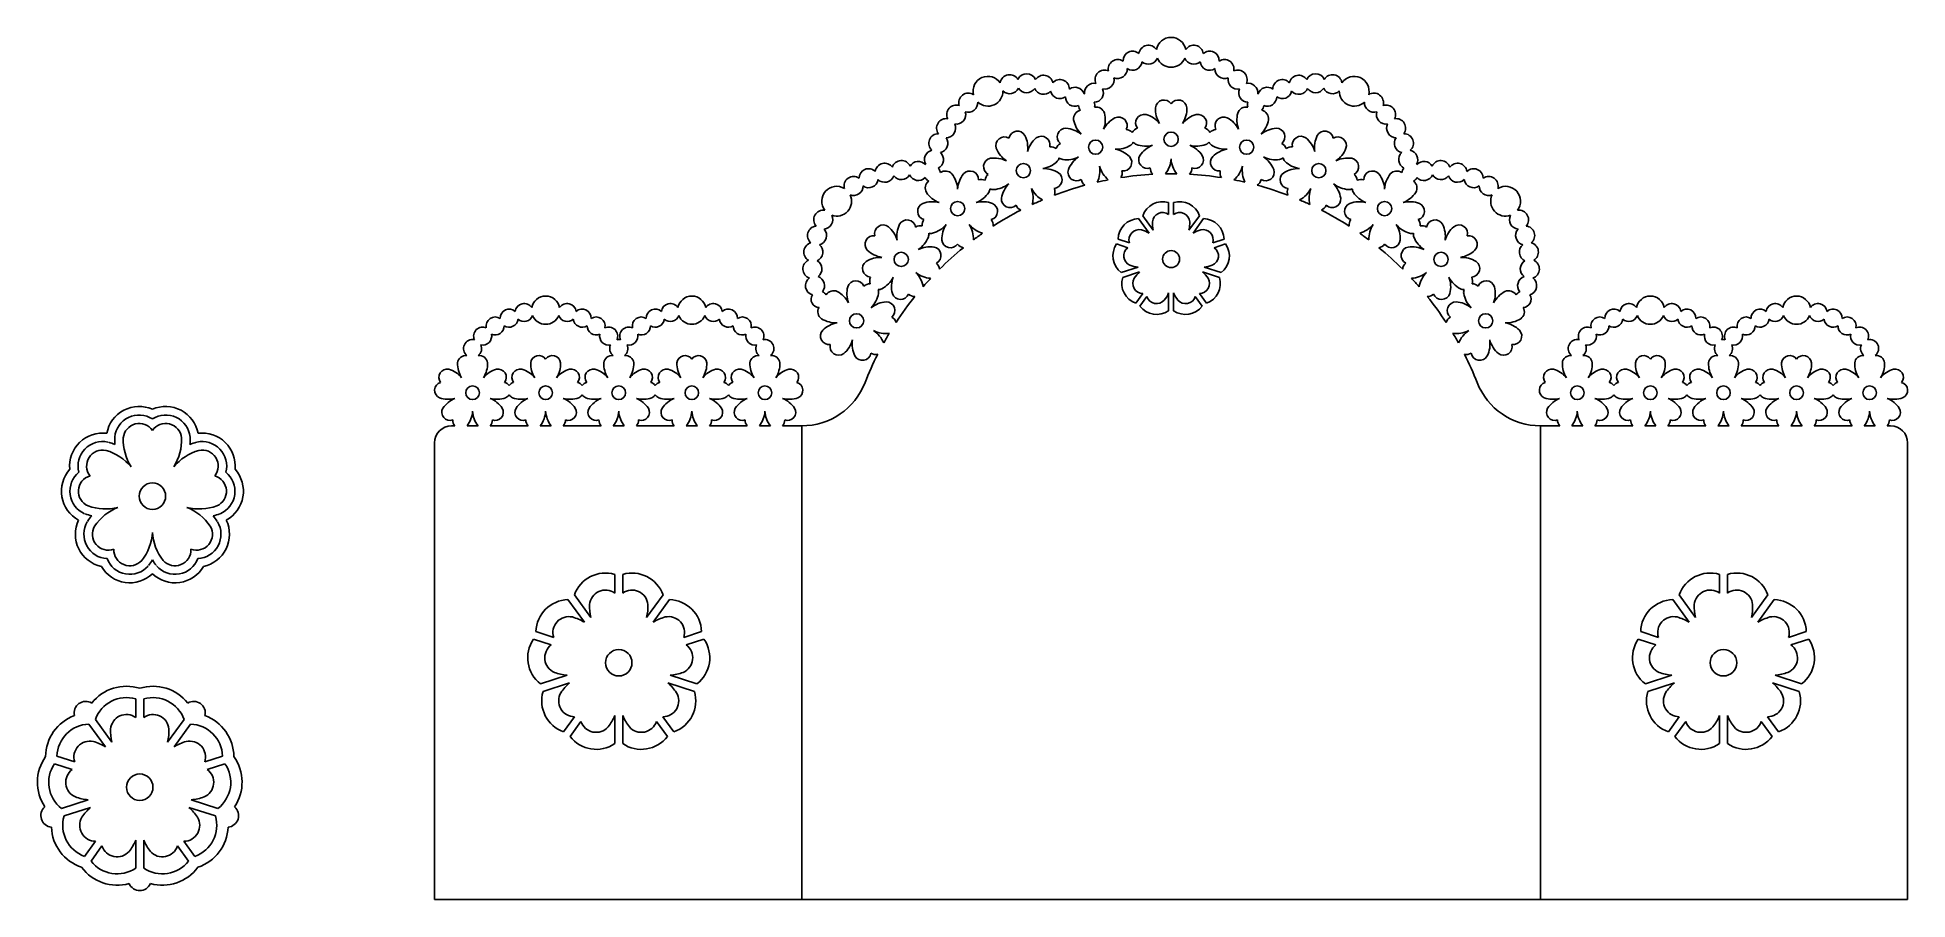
# Model space of a CAD drawing. Extents: x -262 to 68, y 38 to 190.
import ezdxf

# ---------------------------------------------------------------- set-up
doc = ezdxf.new("R2010")
doc.units = 0
doc.layers.get('0').update_dxf_attribs({"linetype": 'CONTINUOUS'})

msp = doc.modelspace()

# ---------------------------------------------------------------- linework, layer by layer
for p, q in [((-65.128438, 156.318105), (-66.982295, 158.86972)), ((-62.423167, 159.089277), (-62.423167, 161.195717)), ((-61.527167, 159.089277), (-61.527167, 161.195717)), ((-58.821895, 156.318105), (-56.968038, 158.86972)), ((-65.853317, 155.79145), (-67.707174, 158.343064)), ((-58.097016, 155.79145), (-56.243159, 158.343064)), ((-69.601712, 153.222776), (-71.605056, 153.873702)), ((-69.324833, 154.074923), (-71.328177, 154.725849)), ((-54.6255, 154.074923), (-52.622156, 154.725849)), ((-54.348621, 153.222776), (-52.345277, 153.873702)), ((-67.802146, 149.793571), (-70.801749, 148.818941)), ((-67.525267, 148.941424), (-70.52487, 147.966794)), ((-56.425066, 148.941424), (-53.425463, 147.966794)), ((-56.148187, 149.793571), (-53.148584, 148.818941)), ((-66.96551, 145.109381), (-68.203645, 143.405235)), ((-66.240631, 144.582725), (-67.478766, 142.878579)), ((-62.423167, 145.234532), (-62.423167, 142.080562)), ((-61.527167, 145.234532), (-61.527167, 142.080562)), ((-57.709702, 144.582725), (-56.471567, 142.878579)), ((-56.984823, 145.109381), (-55.746688, 143.405235)), ((-188.385941, 121.773206), (-188.975167, 121.773206)), ((-186.259062, 121.773206), (-184.29269, 121.773206)), ((-182.16581, 121.773206), (-175.484816, 121.773206)), ((-173.357936, 121.773206), (-171.391564, 121.773206)), ((-169.264685, 121.773206), (-162.583691, 121.773206)), ((-160.456811, 121.773206), (-158.490439, 121.773206)), ((-156.36356, 121.773206), (-149.682566, 121.773206)), ((-147.555686, 121.773206), (-145.589314, 121.773206)), ((-143.462434, 121.773206), (-136.78144, 121.773206)), ((-134.654561, 121.773206), (-132.688189, 121.773206)), ((-130.561309, 121.773206), (-127.175262, 121.773206)), ((-127.175262, 121.773206), (-127.175262, 38.138793)), ((6.610976, 121.773206), (3.224929, 121.773206)), ((3.224929, 121.773206), (3.224929, 38.138793)), ((10.704228, 121.773206), (8.737856, 121.773206)), ((19.512101, 121.773206), (12.831107, 121.773206)), ((23.605353, 121.773206), (21.638981, 121.773206)), ((32.413227, 121.773206), (25.732233, 121.773206)), ((36.506478, 121.773206), (34.540106, 121.773206)), ((45.314352, 121.773206), (38.633358, 121.773206)), ((49.407603, 121.773206), (47.441231, 121.773206)), ((58.215477, 121.773206), (51.534483, 121.773206)), ((62.308729, 121.773206), (60.342356, 121.773206)), ((64.435608, 121.773206), (65.024833, 121.773206)), ((-191.975167, 118.773206), (-191.975167, 38.138793)), ((68.024833, 118.773206), (68.024833, 38.138793)), ((-160.175167, 92.258281), (-160.175167, 95.549595)), ((-158.775167, 92.258281), (-158.775167, 95.549595)), ((34.824833, 92.258281), (34.824833, 95.549595)), ((36.224833, 92.258281), (36.224833, 95.549595)), ((-165.534777, 87.105426), (-168.431428, 91.092325)), ((-164.402153, 87.928326), (-167.298804, 91.915224)), ((-154.54818, 87.928326), (-151.651529, 91.915224)), ((-153.415556, 87.105426), (-150.518905, 91.092325)), ((29.465223, 87.105426), (26.568572, 91.092325)), ((30.597847, 87.928326), (27.701196, 91.915224)), ((40.45182, 87.928326), (43.348471, 91.915224)), ((41.584444, 87.105426), (44.481095, 91.092325)), ((-171.391644, 83.091874), (-174.521869, 84.108946)), ((-170.95902, 84.423353), (-174.089245, 85.440425)), ((-147.991313, 84.423353), (-144.861088, 85.440425)), ((-147.558689, 83.091874), (-144.428464, 84.108946)), ((23.608356, 83.091874), (20.478131, 84.108946)), ((24.04098, 84.423353), (20.910755, 85.440425)), ((47.008687, 84.423353), (50.138912, 85.440425)), ((47.441311, 83.091874), (50.571536, 84.108946)), ((-168.579822, 77.733741), (-173.266702, 76.210881)), ((-168.147198, 76.402262), (-172.834078, 74.879402)), ((-150.803135, 76.402262), (-146.116255, 74.879402)), ((-150.370511, 77.733741), (-145.683631, 76.210881)), ((26.420178, 77.733741), (21.733298, 76.210881)), ((26.852802, 76.402262), (22.165922, 74.879402)), ((44.196865, 76.402262), (48.883745, 74.879402)), ((44.629489, 77.733741), (49.316369, 76.210881)), ((-244.724833, 70.276579), (-244.724833, 73.567892)), ((-243.324833, 70.276579), (-243.324833, 73.567892)), ((-248.951819, 65.946623), (-251.848471, 69.933522)), ((-239.097846, 65.946623), (-236.201195, 69.933522)), ((-167.272578, 70.414694), (-169.207164, 67.751965)), ((-166.139954, 69.591795), (-168.07454, 66.929066)), ((-160.175167, 70.610242), (-160.175167, 65.682165)), ((-158.775167, 70.610242), (-158.775167, 65.682165)), ((-152.810379, 69.591795), (-150.875793, 66.929066)), ((-151.677755, 70.414694), (-149.743169, 67.751965)), ((27.727422, 70.414694), (25.792836, 67.751965)), ((28.860046, 69.591795), (26.92546, 66.929066)), ((34.824833, 70.610242), (34.824833, 65.682165)), ((36.224833, 70.610242), (36.224833, 65.682165)), ((42.189621, 69.591795), (44.124207, 66.929066)), ((43.322245, 70.414694), (45.256831, 67.751965)), ((-250.084443, 65.123724), (-252.981094, 69.110622)), ((-237.965223, 65.123724), (-235.068571, 69.110622)), ((-255.508686, 62.441651), (-258.638912, 63.458723)), ((-232.54098, 62.441651), (-229.410754, 63.458723)), ((-255.94131, 61.110172), (-259.071535, 62.127243)), ((-232.108356, 61.110172), (-228.97813, 62.127243)), ((-253.129488, 55.752039), (-257.816368, 54.229179)), ((-252.696864, 54.42056), (-257.383745, 52.8977)), ((-235.352801, 54.42056), (-230.665921, 52.8977)), ((-234.920178, 55.752039), (-230.233297, 54.229179)), ((-251.822245, 48.432992), (-253.75683, 45.770263)), ((-250.689621, 47.610092), (-252.624206, 44.947364)), ((-244.724833, 48.62854), (-244.724833, 43.700462)), ((-243.324833, 48.62854), (-243.324833, 43.700462)), ((-237.360045, 47.610092), (-235.425459, 44.947364)), ((-236.227421, 48.432992), (-234.292836, 45.770263)), ((-191.975167, 38.138793), (-126.975167, 38.138793)), ((-126.975167, 38.138793), (3.024833, 38.138793)), ((3.024833, 38.138793), (68.024833, 38.138793))]:
    msp.add_line(p, q)
for centre, radius in [((-75.303482, 170.96177), 1.261612), ((-61.975167, 172.362633), 1.261612), ((-48.646851, 170.96177), 1.261612), ((-88.049286, 166.820408), 1.261612), ((-35.901047, 166.820408), 1.261612), ((-99.655526, 160.119542), 1.261612), ((-24.294807, 160.119542), 1.261612), ((-109.614954, 151.152033), 1.261612), ((-61.975167, 151.215816), 1.49569), ((-14.335379, 151.152033), 1.261612), ((-117.492294, 140.309804), 1.261612), ((-6.458039, 140.309804), 1.261612), ((-185.275876, 127.611117), 1.198469), ((-172.37475, 127.611117), 1.198469), ((-159.473625, 127.611117), 1.198469), ((-146.5725, 127.611117), 1.198469), ((-133.671375, 127.611117), 1.198469), ((9.721042, 127.611117), 1.198469), ((22.622167, 127.611117), 1.198469), ((35.523292, 127.611117), 1.198469), ((48.424417, 127.611117), 1.198469), ((61.325543, 127.611117), 1.198469), ((-241.785665, 109.3578), 2.337015), ((-159.475167, 79.955999), 2.337015), ((35.524833, 79.955999), 2.337015), ((-244.024833, 57.974297), 2.337015)]:
    msp.add_circle(centre, radius)
for centre, radius, start, end in [((-65.979405, 187.280824), 1.682149, 32.666605, 173.372957), ((-61.975167, 187.708172), 2.632404, 10.519355, 169.480645), ((-57.970928, 187.280824), 1.682149, 6.627043, 147.333395), ((-71.385531, 184.76205), 1.682149, 56.589711, 191.5439), ((-68.778237, 186.226989), 1.682149, 47.892452, 182.070216), ((-68.778237, 186.226989), 1.682149, 236.589711, 353.372957), ((-65.979405, 187.280824), 1.682149, 227.892452, 339.516933), ((-61.975167, 187.708172), 2.632404, 202.702893, 337.297107), ((-57.970928, 187.280824), 1.682149, 200.483067, 312.107548), ((-55.172096, 186.226989), 1.682149, 186.627043, 303.410289), ((-55.172096, 186.226989), 1.682149, 357.929784, 132.107548), ((-52.564802, 184.76205), 1.682149, 348.4561, 123.410289), ((-94.290879, 180.839255), 2.632404, 34.519355, 193.480645), ((-90.459008, 182.077524), 1.682149, 30.627043, 171.333395), ((-87.473514, 182.253185), 1.682149, 21.929784, 156.107548), ((-84.495787, 181.975379), 1.682149, 12.4561, 147.410289), ((-81.604399, 181.211244), 1.682149, 0.261486, 137.936605), ((-75.598297, 180.563824), 1.682149, 78.258009, 185.330561), ((-73.716145, 182.887944), 1.682149, 66.063395, 203.738514), ((-73.716145, 182.887944), 1.682149, 258.258009, 11.5439), ((-71.385531, 184.76205), 1.682149, 246.063395, 2.070216), ((-52.564802, 184.76205), 1.682149, 177.929784, 293.936605), ((-50.234188, 182.887944), 1.682149, 168.4561, 281.741991), ((-50.234188, 182.887944), 1.682149, 336.261486, 113.936605), ((-48.352036, 180.563824), 1.682149, 354.669439, 101.741991), ((-42.345934, 181.211244), 1.682149, 42.063395, 179.738514), ((-39.454546, 181.975379), 1.682149, 32.589711, 167.5439), ((-36.476819, 182.253185), 1.682149, 23.892452, 158.070216), ((-33.491326, 182.077524), 1.682149, 8.666605, 149.372957), ((-29.659454, 180.839255), 2.632404, 346.519355, 145.480645), ((-99.903342, 176.719069), 1.682149, 71.892452, 206.070216), ((-97.775115, 178.820183), 1.682149, 56.666605, 197.372957), ((-97.775115, 178.820183), 1.682149, 251.892452, 3.516933), ((-94.290879, 180.839255), 2.632404, 226.702893, 1.297107), ((-90.459008, 182.077524), 1.682149, 224.483067, 336.107548), ((-87.473514, 182.253185), 1.682149, 210.627043, 327.410289), ((-84.495787, 181.975379), 1.682149, 201.929784, 317.936605), ((-81.604399, 181.211244), 1.682149, 192.4561, 305.741991), ((-78.939663, 179.853595), 1.682149, 180.261486, 291.638844), ((-78.939663, 179.853595), 1.682149, 18.741112, 125.741991), ((-76.884097, 178.39798), 1.439321, 184.302776, 220.021107), ((-77.050246, 178.985597), 1.439321, 98.909955, 101.886187), ((-75.598297, 180.563824), 1.682149, 272.361156, 23.738514), ((-76.884097, 178.39798), 1.439321, 343.978893, 19.697224), ((-63.239306, 177.767949), 1.520848, 33.777075, 174.598907), ((-60.711027, 177.767949), 1.520848, 5.401093, 146.222925), ((-48.352036, 180.563824), 1.682149, 156.261486, 267.638844), ((-47.066236, 178.39798), 1.439321, 160.302776, 196.021107), ((-46.900087, 178.985597), 1.439321, 78.113813, 81.090045), ((-45.01067, 179.853595), 1.682149, 54.258009, 161.258888), ((-47.066236, 178.39798), 1.439321, 319.978893, 355.697224), ((-45.01067, 179.853595), 1.682149, 248.361156, 359.738514), ((-42.345934, 181.211244), 1.682149, 234.258009, 347.5439), ((-39.454546, 181.975379), 1.682149, 222.063395, 338.070216), ((-36.476819, 182.253185), 1.682149, 212.589711, 329.372957), ((-33.491326, 182.077524), 1.682149, 203.892452, 315.516933), ((-29.659454, 180.839255), 2.632404, 178.702893, 313.297107), ((-26.175218, 178.820183), 1.682149, 176.483067, 288.107548), ((-26.175218, 178.820183), 1.682149, 342.627043, 123.333395), ((-24.046991, 176.719069), 1.682149, 333.929784, 108.107548), ((-101.689379, 174.320299), 1.682149, 80.589711, 215.5439), ((-101.689379, 174.320299), 1.682149, 270.063395, 26.070216), ((-99.903342, 176.719069), 1.682149, 260.589711, 17.372957), ((-77.663826, 175.986138), 1.520848, 102.24324, 186.598907), ((-74.424295, 176.648065), 4.823427, 189.989396, 224.423167), ((-75.190795, 176.511797), 1.520848, 17.401093, 101.75676), ((-78.419483, 175.798862), 4.823427, 339.576833, 14.010604), ((-69.623811, 171.882776), 4.823427, 117.989396, 152.423167), ((-71.254411, 174.759206), 1.520848, 333.777075, 114.598907), ((-66.725287, 175.235236), 1.520848, 77.401093, 218.222925), ((-67.722211, 172.082642), 4.823427, 39.576833, 74.010604), ((-59.932945, 177.741875), 4.823427, 177.989396, 212.423167), ((-64.017388, 177.741875), 4.823427, 327.576833, 2.010604), ((-56.228122, 172.082642), 4.823427, 105.989396, 140.423167), ((-57.225046, 175.235236), 1.520848, 321.777075, 102.598907), ((-52.695922, 174.759206), 1.520848, 65.401093, 206.222925), ((-54.326522, 171.882776), 4.823427, 27.576833, 62.010604), ((-45.53085, 175.798862), 4.823427, 165.989396, 200.423167), ((-48.759538, 176.511797), 1.520848, 78.24324, 162.598907), ((-49.526038, 176.648065), 4.823427, 315.576833, 350.010604), ((-46.286507, 175.986138), 1.520848, 353.401093, 77.75676), ((-24.046991, 176.719069), 1.682149, 162.627043, 279.410289), ((-22.260954, 174.320299), 1.682149, 153.929784, 269.936605), ((-22.260954, 174.320299), 1.682149, 324.4561, 99.410289), ((-103.056233, 171.660272), 1.682149, 90.063395, 227.738514), ((-103.056233, 171.660272), 1.682149, 282.258009, 35.5439), ((-91.402675, 171.244238), 1.520848, 57.777075, 198.598907), ((-89.092977, 172.272582), 1.520848, 29.401093, 170.222925), ((-92.102883, 170.903944), 4.823427, 351.576833, 26.010604), ((-82.685217, 168.902157), 4.823427, 129.989396, 164.423167), ((-84.878228, 171.376709), 1.520848, 345.777075, 126.598907), ((-80.547049, 172.783995), 1.520848, 89.401093, 230.222925), ((-80.866726, 169.49302), 4.823427, 51.576833, 86.010604), ((-69.990271, 172.569651), 1.520848, 40.810004, 86.222925), ((-69.990271, 172.569651), 1.520848, 305.401093, 331.189996), ((-67.506568, 172.830699), 1.520848, 105.777075, 151.189996), ((-67.506568, 172.830699), 1.520848, 220.810004, 246.598907), ((-56.443765, 172.830699), 1.520848, 28.810004, 74.222925), ((-56.443765, 172.830699), 1.520848, 293.401093, 319.189996), ((-53.960062, 172.569651), 1.520848, 208.810004, 234.598907), ((-53.960062, 172.569651), 1.520848, 93.777075, 139.189996), ((-43.083607, 169.49302), 4.823427, 93.989396, 128.423167), ((-43.403284, 172.783995), 1.520848, 309.777075, 90.598907), ((-39.072105, 171.376709), 1.520848, 53.401093, 194.222925), ((-41.265116, 168.902157), 4.823427, 15.576833, 50.010604), ((-31.84745, 170.903944), 4.823427, 153.989396, 188.423167), ((-34.857356, 172.272582), 1.520848, 9.777075, 150.598907), ((-32.547658, 171.244238), 1.520848, 341.401093, 122.222925), ((-20.8941, 171.660272), 1.682149, 144.4561, 257.741991), ((-20.8941, 171.660272), 1.682149, 312.261486, 89.936605), ((-109.580537, 166.920088), 1.682149, 24.261486, 161.936605), ((-106.593973, 166.76366), 1.682149, 42.669439, 149.741991), ((-103.83036, 168.771543), 1.682149, 102.258009, 209.258888), ((-103.83036, 168.771543), 1.682149, 296.361156, 47.738514), ((-93.55713, 167.512613), 1.520848, 101.401093, 242.222925), ((-93.18559, 164.22709), 4.823427, 63.576833, 98.010604), ((-88.371559, 172.565236), 4.823427, 201.989396, 236.423167), ((-85.418243, 171.93749), 4.823427, 279.576833, 314.010604), ((-83.186479, 169.497831), 1.520848, 52.810004, 98.222925), ((-80.811326, 170.269565), 1.520848, 117.777075, 163.189996), ((-83.186479, 169.497831), 1.520848, 317.401093, 343.189996), ((-80.811326, 170.269565), 1.520848, 232.810004, 258.598907), ((-80.439786, 173.555088), 4.823427, 261.989396, 296.423167), ((-75.625755, 165.216942), 4.823427, 123.576833, 158.010604), ((-71.666032, 175.420007), 4.823427, 267.576833, 302.010604), ((-72.672439, 165.844689), 4.823427, 45.989396, 80.423167), ((-70.440675, 168.284347), 1.520848, 261.777075, 42.598907), ((-66.460049, 175.967178), 4.823427, 249.989396, 284.423167), ((-66.175042, 168.732683), 1.520848, 149.401093, 290.222925), ((-63.484814, 166.810347), 4.823427, 111.576833, 146.010604), ((-66.789198, 169.211122), 4.823427, 322.332674, 356.423167), ((-57.161135, 169.211122), 4.823427, 183.576833, 217.667326), ((-60.465519, 166.810347), 4.823427, 33.989396, 68.423167), ((-57.490284, 175.967178), 4.823427, 255.576833, 290.010604), ((-57.775291, 168.732683), 1.520848, 249.777075, 30.598907), ((-53.509658, 168.284347), 1.520848, 137.401093, 278.222925), ((-52.284301, 175.420007), 4.823427, 237.989396, 272.423167), ((-51.277894, 165.844689), 4.823427, 99.576833, 134.010604), ((-48.324578, 165.216942), 4.823427, 21.989396, 56.423167), ((-43.510547, 173.555088), 4.823427, 243.576833, 278.010604), ((-43.139007, 170.269565), 1.520848, 281.401093, 307.189996), ((-43.139007, 170.269565), 1.520848, 16.810004, 62.222925), ((-40.763854, 169.497831), 1.520848, 196.810004, 222.598907), ((-38.53209, 171.93749), 4.823427, 225.989396, 260.423167), ((-40.763854, 169.497831), 1.520848, 81.777075, 127.189996), ((-35.578774, 172.565236), 4.823427, 303.576833, 338.010604), ((-30.764743, 164.22709), 4.823427, 81.989396, 116.423167), ((-30.393203, 167.512613), 1.520848, 297.777075, 78.598907), ((-20.119973, 168.771543), 1.682149, 132.261486, 243.638844), ((-20.119973, 168.771543), 1.682149, 330.741112, 77.741991), ((-17.35636, 166.76366), 1.682149, 30.258009, 137.330561), ((-14.369796, 166.920088), 1.682149, 18.063395, 155.738514), ((-118.021972, 164.109981), 1.682149, 54.627043, 195.333395), ((-115.366035, 165.484764), 1.682149, 45.929784, 180.107548), ((-115.366035, 165.484764), 1.682149, 234.627043, 351.410289), ((-112.532753, 166.442126), 1.682149, 36.4561, 171.410289), ((-112.532753, 166.442126), 1.682149, 225.929784, 341.936605), ((-109.580537, 166.920088), 1.682149, 216.4561, 329.741991), ((-106.593973, 166.76366), 1.682149, 204.261486, 315.638844), ((-104.124069, 166.269964), 1.439321, 208.302776, 244.021107), ((-104.449578, 166.786628), 1.439321, 126.113813, 129.090045), ((-104.124069, 166.269964), 1.439321, 7.978893, 43.697224), ((-101.809981, 165.235577), 1.520848, 41.401093, 125.75676), ((-104.469557, 163.271053), 4.823427, 3.576833, 38.010604), ((-94.841495, 163.271053), 4.823427, 141.989396, 176.423167), ((-97.501072, 165.235577), 1.520848, 357.777075, 138.598907), ((-95.455651, 163.749492), 1.520848, 64.810004, 110.222925), ((-93.292853, 164.998184), 1.520848, 129.777075, 175.189996), ((-84.411837, 162.362171), 4.823427, 57.989396, 92.423167), ((-82.736075, 165.212527), 1.520848, 273.777075, 54.598907), ((-78.656871, 166.537941), 1.520848, 161.401093, 302.222925), ((-76.347173, 165.509597), 1.520848, 189.777075, 236.446312), ((-61.975167, 108.256976), 58.015216, 101.016361, 102.983639), ((-79.357079, 166.878235), 4.823427, 334.332674, 8.423167), ((-69.939413, 168.880021), 4.823427, 195.576833, 229.667326), ((-72.132424, 166.405469), 1.520848, 327.553688, 14.222925), ((-61.975167, 108.256976), 58.015216, 93.201683, 98.798317), ((-64.129621, 167.246598), 1.520848, 177.777075, 224.446312), ((-61.975167, 108.256976), 58.015216, 89.016361, 90.983639), ((-61.975167, 108.256976), 58.015216, 81.201683, 86.798317), ((-59.820712, 167.246598), 1.520848, 315.553688, 2.222925), ((-51.817909, 166.405469), 1.520848, 165.777075, 212.446312), ((-61.975167, 108.256976), 58.015216, 77.016361, 78.983639), ((-54.01092, 168.880021), 4.823427, 310.332674, 344.423167), ((-44.593254, 166.878235), 4.823427, 171.576833, 205.667326), ((-47.60316, 165.509597), 1.520848, 303.553688, 350.222925), ((-45.293462, 166.537941), 1.520848, 237.777075, 18.598907), ((-41.214258, 165.212527), 1.520848, 125.401093, 266.222925), ((-39.538496, 162.362171), 4.823427, 87.576833, 122.010604), ((-30.65748, 164.998184), 1.520848, 4.810004, 50.222925), ((-28.494683, 163.749492), 1.520848, 69.777075, 115.189996), ((-26.449261, 165.235577), 1.520848, 41.401093, 182.222925), ((-29.108838, 163.271053), 4.823427, 3.576833, 38.010604), ((-19.480776, 163.271053), 4.823427, 141.989396, 176.423167), ((-22.140352, 165.235577), 1.520848, 54.24324, 138.598907), ((-19.826264, 166.269964), 1.439321, 136.302776, 172.021107), ((-19.826264, 166.269964), 1.439321, 295.978893, 331.697224), ((-19.500755, 166.786628), 1.439321, 50.909955, 53.886187), ((-17.35636, 166.76366), 1.682149, 224.361156, 335.738514), ((-14.369796, 166.920088), 1.682149, 210.258009, 323.5439), ((-11.41758, 166.442126), 1.682149, 198.063395, 314.070216), ((-11.41758, 166.442126), 1.682149, 8.589711, 143.5439), ((-8.584298, 165.484764), 1.682149, 188.589711, 305.372957), ((-8.584298, 165.484764), 1.682149, 359.892452, 134.070216), ((-5.928361, 164.109981), 1.682149, 344.666605, 125.372957), ((-121.018912, 161.420203), 2.632404, 58.519355, 217.480645), ((-121.018912, 161.420203), 2.632404, 250.702893, 25.297107), ((-118.021972, 164.109981), 1.682149, 248.483067, 0.107548), ((-103.855402, 163.749492), 1.520848, 126.24324, 210.598907), ((-101.165173, 165.671828), 4.823427, 213.989396, 248.423167), ((-98.145879, 165.671828), 4.823427, 291.576833, 326.010604), ((-95.455651, 163.749492), 1.520848, 329.401093, 355.189996), ((-93.292853, 164.998184), 1.520848, 244.810004, 270.598907), ((-93.612531, 168.289158), 4.823427, 273.989396, 308.423167), ((-90.40963, 161.79604), 1.520848, 173.401093, 314.222925), ((-87.170099, 161.134113), 4.823427, 135.576833, 170.010604), ((-91.165288, 161.983317), 4.823427, 346.332674, 20.423167), ((-82.369615, 165.899402), 4.823427, 207.576833, 241.667326), ((-84.000215, 163.022972), 1.520848, 339.553688, 26.222925), ((-61.975167, 108.256976), 58.015216, 105.201683, 110.798317), ((-61.975167, 108.256976), 58.015216, 69.201683, 74.798317), ((-39.950118, 163.022972), 1.520848, 153.777075, 200.446312), ((-41.580718, 165.899402), 4.823427, 298.332674, 332.423167), ((-32.785046, 161.983317), 4.823427, 159.576833, 193.667326), ((-33.540703, 161.79604), 1.520848, 225.777075, 6.598907), ((-30.337803, 168.289158), 4.823427, 231.576833, 266.010604), ((-36.780234, 161.134113), 4.823427, 9.989396, 44.423167), ((-30.65748, 164.998184), 1.520848, 269.401093, 295.189996), ((-28.494683, 163.749492), 1.520848, 184.810004, 210.598907), ((-25.804454, 165.671828), 4.823427, 213.989396, 248.423167), ((-22.78516, 165.671828), 4.823427, 291.576833, 326.010604), ((-20.094931, 163.749492), 1.520848, 329.401093, 53.75676), ((-5.928361, 164.109981), 1.682149, 179.892452, 291.516933), ((-2.931421, 161.420203), 2.632404, 154.702893, 289.297107), ((-2.931421, 161.420203), 2.632404, 322.519355, 121.480645), ((-123.380689, 158.158523), 1.682149, 80.666605, 221.372957), ((-123.380689, 158.158523), 1.682149, 275.892452, 27.516933), ((-105.186928, 159.651476), 1.520848, 113.401093, 254.222925), ((-104.140408, 156.514997), 4.823427, 75.576833, 110.010604), ((-95.170644, 156.514997), 4.823427, 69.989396, 104.423167), ((-94.124124, 159.651476), 1.520848, 285.777075, 66.598907), ((-61.975167, 108.256976), 58.015216, 117.201683, 122.798317), ((-87.936599, 161.270381), 1.520848, 201.777075, 248.446312), ((-61.975167, 108.256976), 58.015216, 113.016361, 114.983639), ((-63.473853, 157.624027), 3.723025, 73.607661, 160.452296), ((-63.473853, 157.624027), 1.803025, 54.356818, 174.598907), ((-60.47648, 157.624027), 3.723025, 19.547704, 106.392339), ((-60.47648, 157.624027), 1.803025, 5.401093, 125.643182), ((-61.975167, 108.256976), 58.015216, 65.016361, 66.983639), ((-36.013734, 161.270381), 1.520848, 291.553688, 338.222925), ((-61.975167, 108.256976), 58.015216, 57.201683, 62.798317), ((-29.826209, 159.651476), 1.520848, 113.401093, 254.222925), ((-28.779689, 156.514997), 4.823427, 75.576833, 110.010604), ((-19.809925, 156.514997), 4.823427, 69.989396, 104.423167), ((-18.763405, 159.651476), 1.520848, 285.777075, 66.598907), ((-0.569644, 158.158523), 1.682149, 152.483067, 264.107548), ((-0.569644, 158.158523), 1.682149, 318.627043, 99.333395), ((-124.470321, 155.373431), 1.682149, 95.892452, 230.070216), ((-124.470321, 155.373431), 1.682149, 284.589711, 41.372957), ((-114.477761, 153.829457), 1.520848, 81.777075, 222.598907), ((-112.786012, 155.708334), 1.520848, 53.401093, 194.222925), ((-114.979023, 153.233782), 4.823427, 15.576833, 50.010604), ((-105.561357, 155.235569), 4.823427, 153.989396, 188.423167), ((-108.571263, 156.604207), 1.520848, 9.777075, 150.598907), ((-106.261564, 155.575863), 1.520848, 76.810004, 122.222925), ((-104.405647, 157.246939), 1.520848, 141.777075, 187.189996), ((-106.261564, 155.575863), 1.520848, 341.401093, 7.189996), ((-104.405647, 157.246939), 1.520848, 256.810004, 282.598907), ((-105.402571, 160.399533), 4.823427, 285.989396, 320.423167), ((-97.613305, 154.7403), 4.823427, 147.576833, 182.010604), ((-93.908482, 160.399533), 4.823427, 219.576833, 253.667326), ((-101.697748, 154.7403), 4.823427, 358.332674, 32.423167), ((-61.975167, 108.256976), 58.015216, 125.016361, 126.983639), ((-94.905406, 157.246939), 1.520848, 351.553688, 38.222925), ((-67.606618, 154.621398), 3.723025, 91.547704, 178.392339), ((-67.606618, 154.621398), 1.803025, 77.401093, 197.643182), ((-68.78851, 150.883876), 5.718359, 59.116586, 74.010604), ((-59.554034, 157.593116), 5.718359, 177.989396, 192.883414), ((-64.396299, 157.593116), 5.718359, 347.116586, 2.010604), ((-55.161823, 150.883876), 5.718359, 105.989396, 120.883414), ((-56.343715, 154.621398), 1.803025, 342.356818, 102.598907), ((-56.343715, 154.621398), 3.723025, 1.607661, 88.452296), ((-29.044927, 157.246939), 1.520848, 141.777075, 188.446312), ((-61.975167, 108.256976), 58.015216, 53.016361, 54.983639), ((-30.041851, 160.399533), 4.823427, 286.332674, 320.423167), ((-22.252585, 154.7403), 4.823427, 147.576833, 181.667326), ((-18.547762, 160.399533), 4.823427, 219.576833, 254.010604), ((-26.337028, 154.7403), 4.823427, 357.989396, 32.423167), ((-19.544687, 157.246939), 1.520848, 257.401093, 283.189996), ((-17.688769, 155.575863), 1.520848, 172.810004, 198.598907), ((-19.544687, 157.246939), 1.520848, 352.810004, 38.222925), ((-17.688769, 155.575863), 1.520848, 57.777075, 103.189996), ((-15.37907, 156.604207), 1.520848, 29.401093, 170.222925), ((-18.388976, 155.235569), 4.823427, 351.576833, 26.010604), ((-8.971311, 153.233782), 4.823427, 129.989396, 164.423167), ((-11.164321, 155.708334), 1.520848, 345.777075, 126.598907), ((-9.472572, 153.829457), 1.520848, 317.401093, 98.222925), ((0.519988, 155.373431), 1.682149, 138.627043, 255.410289), ((0.519988, 155.373431), 1.682149, 309.929784, 84.107548), ((-125.126279, 152.455599), 1.682149, 104.589711, 239.5439), ((-125.126279, 152.455599), 1.682149, 294.063395, 50.070216), ((-112.245997, 156.269115), 4.823427, 225.989396, 260.423167), ((-109.292681, 156.896862), 4.823427, 303.576833, 338.010604), ((-104.47865, 148.558715), 4.823427, 81.989396, 116.423167), ((-104.10711, 151.844238), 1.520848, 297.777075, 78.598907), ((-61.975167, 108.256976), 58.015216, 129.201683, 134.798317), ((-100.919666, 154.714226), 1.520848, 185.401093, 326.222925), ((-98.391386, 154.714226), 1.520848, 213.777075, 260.446312), ((-68.532857, 151.770727), 3.723025, 145.607661, 232.452296), ((-68.532857, 151.770727), 1.803025, 126.356818, 246.598907), ((-55.417476, 151.770727), 1.803025, 293.401093, 53.643182), ((-55.417476, 151.770727), 3.723025, 307.547704, 34.392339), ((-61.975167, 108.256976), 58.015216, 45.201683, 50.798317), ((-25.558947, 154.714226), 1.520848, 279.553688, 326.222925), ((-23.030667, 154.714226), 1.520848, 213.777075, 354.598907), ((-19.843223, 151.844238), 1.520848, 101.401093, 242.222925), ((-19.471683, 148.558715), 4.823427, 63.576833, 98.010604), ((-14.657652, 156.896862), 4.823427, 201.989396, 236.423167), ((-11.704336, 156.269115), 4.823427, 279.576833, 314.010604), ((1.175946, 152.455599), 1.682149, 129.929784, 245.936605), ((1.175946, 152.455599), 1.682149, 300.4561, 75.410289), ((-125.293032, 149.469594), 1.682149, 114.063395, 251.738514), ((-125.293032, 149.469594), 1.682149, 306.258009, 59.5439), ((-114.928165, 149.544152), 1.520848, 125.401093, 266.222925), ((-113.252403, 146.693796), 4.823427, 87.576833, 122.010604), ((-104.051709, 152.620783), 4.823427, 231.576833, 265.667326), ((-110.49414, 145.465739), 4.823427, 10.332674, 44.423167), ((-104.371387, 149.329809), 1.520848, 3.553688, 50.222925), ((-67.292168, 155.489144), 5.718359, 249.989396, 264.883414), ((-63.764912, 144.633367), 5.718359, 131.116586, 146.010604), ((-60.185421, 144.633367), 5.718359, 33.989396, 48.883414), ((-56.658165, 155.489144), 5.718359, 275.116586, 290.010604), ((-19.578946, 149.329809), 1.520848, 129.777075, 176.446312), ((-19.898624, 152.620783), 4.823427, 274.332674, 308.423167), ((-13.456193, 145.465739), 4.823427, 135.576833, 169.667326), ((-10.69793, 146.693796), 4.823427, 57.989396, 92.423167), ((-9.022168, 149.544152), 1.520848, 273.777075, 54.598907), ((1.342699, 149.469594), 1.682149, 120.4561, 233.741991), ((1.342699, 149.469594), 1.682149, 288.261486, 65.936605), ((-124.82528, 146.515743), 1.682149, 126.258009, 254.246023), ((-124.82528, 146.515743), 1.682149, 320.361156, 71.738514), ((-124.076113, 144.110974), 1.439321, 31.978893, 67.697224), ((-121.541365, 144.10724), 1.520848, 65.401093, 149.75676), ((-123.171965, 141.23081), 4.823427, 27.576833, 62.010604), ((-114.376292, 145.146896), 4.823427, 165.989396, 200.423167), ((-117.604981, 145.859831), 1.520848, 21.777075, 162.598907), ((-115.13195, 145.334172), 1.520848, 88.810004, 134.222925), ((-113.664025, 147.354598), 1.520848, 153.777075, 199.189996), ((-113.664025, 147.354598), 1.520848, 268.810004, 294.598907), ((-115.13195, 145.334172), 1.520848, 353.401093, 19.189996), ((-115.294625, 150.231028), 4.823427, 297.989396, 332.423167), ((-106.498952, 146.314942), 4.823427, 159.576833, 194.010604), ((-61.975167, 108.256976), 58.015216, 137.016361, 138.983639), ((-66.954281, 146.912371), 3.723025, 163.547704, 250.392339), ((-66.954281, 146.912371), 1.803025, 149.401093, 269.643182), ((-56.996052, 146.912371), 1.803025, 270.356818, 30.598907), ((-56.996052, 146.912371), 3.723025, 289.607661, 16.452296), ((-61.975167, 108.256976), 58.015216, 41.016361, 42.983639), ((-17.451381, 146.314942), 4.823427, 345.989396, 20.423167), ((-8.655708, 150.231028), 4.823427, 207.576833, 242.010604), ((-10.286308, 147.354598), 1.520848, 245.401093, 271.189996), ((-8.818383, 145.334172), 1.520848, 160.810004, 186.598907), ((-10.286308, 147.354598), 1.520848, 340.810004, 26.222925), ((-8.818383, 145.334172), 1.520848, 45.777075, 91.189996), ((-6.345352, 145.859831), 1.520848, 17.401093, 158.222925), ((-9.574041, 145.146896), 4.823427, 339.576833, 14.010604), ((-0.778368, 141.23081), 4.823427, 117.989396, 152.423167), ((-2.408968, 144.10724), 1.520848, 30.24324, 114.598907), ((0.12578, 144.110974), 1.439321, 112.302776, 148.021107), ((0.874947, 146.515743), 1.682149, 108.261486, 219.638844), ((0.874947, 146.515743), 1.682149, 285.753977, 53.741991), ((-178.817267, 140.781517), 1.592998, 47.892452, 182.070216), ((-176.16677, 141.779501), 1.592998, 32.666605, 173.372957), ((-172.37475, 142.1842), 2.49289, 10.519355, 169.480645), ((-168.582731, 141.779501), 1.592998, 6.627043, 147.333395), ((-165.932233, 140.781517), 1.592998, 357.929784, 132.107548), ((-153.015017, 140.781517), 1.592998, 47.892452, 182.070216), ((-150.364519, 141.779501), 1.592998, 32.666605, 173.372957), ((-146.5725, 142.1842), 2.49289, 10.519355, 169.480645), ((-142.780481, 141.779501), 1.592998, 6.627043, 147.333395), ((-140.129983, 140.781517), 1.592998, 357.929784, 132.107548), ((-124.076113, 144.110974), 1.439321, 146.909955, 268.021107), ((-122.805505, 141.917685), 1.520848, 150.24324, 234.598907), ((-118.371481, 145.996099), 4.823427, 315.576833, 350.010604), ((-111.92905, 138.841054), 4.823427, 93.989396, 128.423167), ((-112.248727, 142.132029), 1.520848, 309.777075, 90.598907), ((-109.727641, 145.602007), 1.520848, 197.401093, 338.222925), ((-61.975167, 108.256976), 58.015216, 141.201683, 146.798317), ((-107.25461, 146.127666), 1.520848, 225.777075, 272.446312), ((-64.529356, 145.150559), 3.723025, 217.607661, 304.452296), ((-64.529356, 145.150559), 1.803025, 198.356818, 318.598907), ((-67.682386, 147.479579), 5.718359, 321.989396, 336.883414), ((-56.267947, 147.479579), 5.718359, 203.116586, 218.010604), ((-59.420977, 145.150559), 3.723025, 235.547704, 322.392339), ((-59.420977, 145.150559), 1.803025, 221.401093, 341.643182), ((-61.975167, 108.256976), 58.015216, 33.201683, 38.798317), ((-16.695723, 146.127666), 1.520848, 267.553688, 314.222925), ((-14.222692, 145.602007), 1.520848, 201.777075, 342.598907), ((-11.701606, 142.132029), 1.520848, 89.401093, 230.222925), ((-12.021284, 138.841054), 4.823427, 51.576833, 86.010604), ((-5.578852, 145.996099), 4.823427, 189.989396, 224.423167), ((-1.144828, 141.917685), 1.520848, 305.401093, 29.75676), ((0.12578, 144.110974), 1.439321, 271.978893, 33.090045), ((16.17965, 140.781517), 1.592998, 47.892452, 182.070216), ((18.830148, 141.779501), 1.592998, 32.666605, 173.372957), ((22.622167, 142.1842), 2.49289, 10.519355, 169.480645), ((26.414186, 141.779501), 1.592998, 6.627043, 147.333395), ((29.064684, 140.781517), 1.592998, 357.929784, 132.107548), ((41.9819, 140.781517), 1.592998, 47.892452, 182.070216), ((44.632398, 141.779501), 1.592998, 32.666605, 173.372957), ((48.424417, 142.1842), 2.49289, 10.519355, 169.480645), ((52.216437, 141.779501), 1.592998, 6.627043, 147.333395), ((54.866934, 140.781517), 1.592998, 357.929784, 132.107548), ((-183.493473, 137.619437), 1.592998, 66.063395, 203.738514), ((-181.286379, 139.394218), 1.592998, 56.589711, 191.5439), ((-181.286379, 139.394218), 1.592998, 246.063395, 2.070216), ((-178.817267, 140.781517), 1.592998, 236.589711, 353.372957), ((-176.16677, 141.779501), 1.592998, 227.892452, 339.516933), ((-172.37475, 142.1842), 2.49289, 202.702893, 337.297107), ((-168.582731, 141.779501), 1.592998, 200.483067, 312.107548), ((-165.932233, 140.781517), 1.592998, 186.627043, 303.410289), ((-163.463122, 139.394218), 1.592998, 177.929784, 293.936605), ((-163.463122, 139.394218), 1.592998, 348.4561, 123.410289), ((-161.256028, 137.619437), 1.592998, 336.261486, 113.936605), ((-157.691223, 137.619437), 1.592998, 66.063395, 203.738514), ((-155.484128, 139.394218), 1.592998, 56.589711, 191.5439), ((-155.484128, 139.394218), 1.592998, 246.063395, 2.070216), ((-153.015017, 140.781517), 1.592998, 236.589711, 353.372957), ((-150.364519, 141.779501), 1.592998, 227.892452, 339.516933), ((-146.5725, 142.1842), 2.49289, 202.702893, 337.297107), ((-142.780481, 141.779501), 1.592998, 200.483067, 312.107548), ((-140.129983, 140.781517), 1.592998, 186.627043, 303.410289), ((-137.660872, 139.394218), 1.592998, 177.929784, 293.936605), ((-137.660872, 139.394218), 1.592998, 348.4561, 123.410289), ((-135.453778, 137.619437), 1.592998, 336.261486, 113.936605), ((-122.355101, 137.632381), 1.520848, 137.401093, 278.222925), ((-121.129743, 144.768041), 4.823427, 237.989396, 272.423167), ((-120.123337, 135.192723), 4.823427, 99.576833, 134.010604), ((-111.98445, 139.617599), 1.520848, 15.553688, 62.222925), ((-11.965883, 139.617599), 1.520848, 117.777075, 164.446312), ((-2.82059, 144.768041), 4.823427, 267.576833, 302.010604), ((-3.826996, 135.192723), 4.823427, 45.989396, 80.423167), ((-1.595232, 137.632381), 1.520848, 261.777075, 42.598907), ((11.503445, 137.619437), 1.592998, 66.063395, 203.738514), ((13.710539, 139.394218), 1.592998, 56.589711, 191.5439), ((13.710539, 139.394218), 1.592998, 246.063395, 2.070216), ((16.17965, 140.781517), 1.592998, 236.589711, 353.372957), ((18.830148, 141.779501), 1.592998, 227.892452, 339.516933), ((22.622167, 142.1842), 2.49289, 202.702893, 337.297107), ((26.414186, 141.779501), 1.592998, 200.483067, 312.107548), ((29.064684, 140.781517), 1.592998, 186.627043, 303.410289), ((31.533795, 139.394218), 1.592998, 177.929784, 293.936605), ((31.533795, 139.394218), 1.592998, 348.4561, 123.410289), ((33.740889, 137.619437), 1.592998, 336.261486, 113.936605), ((37.305695, 137.619437), 1.592998, 66.063395, 203.738514), ((39.512789, 139.394218), 1.592998, 56.589711, 191.5439), ((39.512789, 139.394218), 1.592998, 246.063395, 2.070216), ((41.9819, 140.781517), 1.592998, 236.589711, 353.372957), ((44.632398, 141.779501), 1.592998, 227.892452, 339.516933), ((48.424417, 142.1842), 2.49289, 202.702893, 337.297107), ((52.216437, 141.779501), 1.592998, 200.483067, 312.107548), ((54.866934, 140.781517), 1.592998, 186.627043, 303.410289), ((57.336046, 139.394218), 1.592998, 177.929784, 293.936605), ((57.336046, 139.394218), 1.592998, 348.4561, 123.410289), ((59.54314, 137.619437), 1.592998, 336.261486, 113.936605), ((-185.275873, 135.418492), 1.592998, 78.258009, 231.246459), ((-185.275873, 135.418492), 1.592998, 308.753583, 23.738514), ((-183.493473, 137.619437), 1.592998, 258.258009, 11.5439), ((-161.256028, 137.619437), 1.592998, 168.4561, 281.742162), ((-159.473623, 135.418492), 1.592998, 156.261448, 231.246459), ((-159.473623, 135.418492), 1.592998, 78.258009, 101.742162), ((-159.473623, 135.418492), 1.592998, 308.753583, 23.738514), ((-157.691223, 137.619437), 1.592998, 258.258009, 11.5439), ((-135.453778, 137.619437), 1.592998, 168.4561, 281.741991), ((-133.671377, 135.418492), 1.592998, 156.261486, 231.246417), ((-133.671377, 135.418492), 1.592998, 308.753541, 101.741991), ((-120.663352, 135.753503), 1.520848, 165.777075, 306.598907), ((-122.856363, 138.228055), 4.823427, 309.989396, 344.423167), ((-113.438697, 136.226269), 4.823427, 171.576833, 206.010604), ((-117.170021, 134.564976), 4.823427, 22.332674, 56.423167), ((-112.35599, 142.903122), 4.823427, 243.576833, 277.667326), ((-61.975167, 108.256976), 58.015216, 149.016361, 150.983639), ((-61.975167, 108.256976), 58.015216, 29.016361, 30.983639), ((-11.594343, 142.903122), 4.823427, 262.332674, 296.423167), ((-6.780312, 134.564976), 4.823427, 123.576833, 157.667326), ((-10.511636, 136.226269), 4.823427, 333.989396, 8.423167), ((-1.09397, 138.228055), 4.823427, 195.576833, 230.010604), ((-3.286981, 135.753503), 1.520848, 233.401093, 14.222925), ((9.721044, 135.418492), 1.592998, 78.258009, 231.246459), ((9.721044, 135.418492), 1.592998, 308.753583, 23.738514), ((11.503445, 137.619437), 1.592998, 258.258009, 11.5439), ((33.740889, 137.619437), 1.592998, 168.4561, 281.741991), ((35.52329, 135.418492), 1.592998, 156.261486, 231.246417), ((35.52329, 135.418492), 1.592998, 78.257838, 101.741991), ((35.52329, 135.418492), 1.592998, 308.753541, 23.738552), ((37.305695, 137.619437), 1.592998, 258.257838, 11.5439), ((59.54314, 137.619437), 1.592998, 168.4561, 281.741991), ((61.32554, 135.418492), 1.592998, 156.261486, 231.246417), ((61.32554, 135.418492), 1.592998, 308.753541, 101.741991), ((-183.335866, 132.721132), 4.582018, 177.989396, 212.423167), ((-186.476746, 132.745901), 1.444731, 81.894516, 174.598907), ((-184.075005, 132.745901), 1.444731, 5.401093, 98.105279), ((-184.075005, 132.745901), 1.444731, 97.714792, 98.105279), ((-187.215886, 132.721132), 4.582018, 327.576833, 2.010604), ((-170.43474, 132.721132), 4.582018, 177.989396, 212.423167), ((-173.575621, 132.745901), 1.444731, 33.777075, 174.598907), ((-171.17388, 132.745901), 1.444731, 5.401093, 146.222925), ((-174.31476, 132.721132), 4.582018, 327.576833, 2.010604), ((-157.533615, 132.721132), 4.582018, 177.989396, 212.423167), ((-160.674496, 132.745901), 1.444731, 81.894516, 174.598907), ((-160.674496, 132.745901), 1.444731, 81.894516, 82.285208), ((-158.272755, 132.745901), 1.444731, 5.401093, 98.105279), ((-161.413635, 132.721132), 4.582018, 327.576833, 2.010604), ((-144.63249, 132.721132), 4.582018, 177.989396, 212.423167), ((-147.773371, 132.745901), 1.444731, 33.777075, 174.598907), ((-145.371629, 132.745901), 1.444731, 5.401093, 146.222925), ((-148.51251, 132.721132), 4.582018, 327.576833, 2.010604), ((-131.731365, 132.721132), 4.582018, 177.989396, 212.423167), ((-134.872246, 132.745901), 1.444731, 81.894721, 174.598907), ((-132.470504, 132.745901), 1.444731, 5.401093, 98.105484), ((-132.470504, 132.745901), 1.444731, 97.714792, 98.105484), ((-135.611385, 132.721132), 4.582018, 327.576833, 2.010604), ((-116.448603, 134.857631), 1.520848, 209.401093, 350.222925), ((-61.975167, 108.256976), 58.015216, 153.201683, 158.626978), ((-114.138905, 135.885975), 1.520848, 237.777075, 284.446312), ((-61.975167, 108.256976), 58.015216, 21.373022, 26.798317), ((-9.811428, 135.885975), 1.520848, 255.553688, 302.222925), ((-7.50173, 134.857631), 1.520848, 189.777075, 330.598907), ((11.661052, 132.721132), 4.582018, 177.989396, 212.423167), ((8.520171, 132.745901), 1.444731, 81.894516, 174.598907), ((8.520171, 132.745901), 1.444731, 81.894516, 82.285208), ((10.921913, 132.745901), 1.444731, 5.401093, 98.105279), ((7.781032, 132.721132), 4.582018, 327.576833, 2.010604), ((24.562177, 132.721132), 4.582018, 177.989396, 212.423167), ((21.421296, 132.745901), 1.444731, 33.777075, 174.598907), ((23.823038, 132.745901), 1.444731, 5.401093, 146.222925), ((20.682157, 132.721132), 4.582018, 327.576833, 2.010604), ((37.463302, 132.721132), 4.582018, 177.989396, 212.423167), ((34.322421, 132.745901), 1.444731, 81.894721, 174.598907), ((36.724163, 132.745901), 1.444731, 5.401093, 98.105484), ((36.724163, 132.745901), 1.444731, 97.714792, 98.105484), ((33.583282, 132.721132), 4.582018, 327.576833, 2.010604), ((50.364427, 132.721132), 4.582018, 177.989396, 212.423167), ((47.223547, 132.745901), 1.444731, 33.777075, 174.598907), ((49.625288, 132.745901), 1.444731, 5.401093, 146.222925), ((46.484407, 132.721132), 4.582018, 327.576833, 2.010604), ((63.265553, 132.721132), 4.582018, 177.989396, 212.423167), ((60.124672, 132.745901), 1.444731, 81.894721, 174.598907), ((60.124672, 132.745901), 1.444731, 81.894721, 82.285208), ((62.526413, 132.745901), 1.444731, 5.401093, 98.105484), ((59.385533, 132.721132), 4.582018, 327.576833, 2.010604), ((-190.530435, 128.055757), 1.444731, 105.777075, 246.598907), ((-189.788256, 130.339948), 1.444731, 77.401093, 218.222925), ((-190.735285, 127.345139), 4.582018, 39.576833, 74.010604), ((-179.816466, 127.345139), 4.582018, 105.989396, 140.423167), ((-180.763495, 130.339948), 1.444731, 321.777075, 102.598907), ((-180.021316, 128.055757), 1.444731, 34.122754, 74.222925), ((-177.62931, 128.055757), 1.444731, 105.777075, 145.877246), ((-176.887131, 130.339948), 1.444731, 77.401093, 218.222925), ((-177.83416, 127.345139), 4.582018, 39.576833, 74.010604), ((-166.915341, 127.345139), 4.582018, 105.989396, 140.423167), ((-167.86237, 130.339948), 1.444731, 321.777075, 102.598907), ((-167.120191, 128.055757), 1.444731, 34.122754, 74.222925), ((-164.728185, 128.055757), 1.444731, 105.777075, 145.877246), ((-163.986006, 130.339948), 1.444731, 77.401093, 218.222925), ((-164.933035, 127.345139), 4.582018, 39.576833, 74.010604), ((-154.014216, 127.345139), 4.582018, 105.989396, 140.423167), ((-154.961244, 130.339948), 1.444731, 321.777075, 102.598907), ((-154.219065, 128.055757), 1.444731, 34.122754, 74.222925), ((-151.82706, 128.055757), 1.444731, 105.777075, 145.877246), ((-151.084881, 130.339948), 1.444731, 77.401093, 218.222925), ((-152.03191, 127.345139), 4.582018, 39.576833, 74.010604), ((-141.11309, 127.345139), 4.582018, 105.989396, 140.423167), ((-142.060119, 130.339948), 1.444731, 321.777075, 102.598907), ((-141.31794, 128.055757), 1.444731, 34.122754, 74.222925), ((-138.925935, 128.055757), 1.444731, 105.777075, 145.877246), ((-138.183756, 130.339948), 1.444731, 77.401093, 218.222925), ((-139.130785, 127.345139), 4.582018, 39.576833, 74.010604), ((-128.211965, 127.345139), 4.582018, 105.989396, 140.423167), ((-129.158994, 130.339948), 1.444731, 321.777075, 102.598907), ((-128.416815, 128.055757), 1.444731, 293.401093, 74.222925), ((-127.175262, 133.773206), 12, 270, 338.626978), ((3.224929, 133.773206), 12, 201.373022, 270), ((4.466482, 128.055757), 1.444731, 105.777075, 246.598907), ((5.208661, 130.339948), 1.444731, 77.401093, 218.222925), ((4.261632, 127.345139), 4.582018, 39.576833, 74.010604), ((15.180452, 127.345139), 4.582018, 105.989396, 140.423167), ((14.233423, 130.339948), 1.444731, 321.777075, 102.598907), ((14.975602, 128.055757), 1.444731, 34.122754, 74.222925), ((17.367607, 128.055757), 1.444731, 105.777075, 145.877246), ((18.109786, 130.339948), 1.444731, 77.401093, 218.222925), ((17.162757, 127.345139), 4.582018, 39.576833, 74.010604), ((28.081577, 127.345139), 4.582018, 105.989396, 140.423167), ((27.134548, 130.339948), 1.444731, 321.777075, 102.598907), ((27.876727, 128.055757), 1.444731, 34.122754, 74.222925), ((30.268732, 128.055757), 1.444731, 105.777075, 145.877246), ((31.010911, 130.339948), 1.444731, 77.401093, 218.222925), ((30.063882, 127.345139), 4.582018, 39.576833, 74.010604), ((40.982702, 127.345139), 4.582018, 105.989396, 140.423167), ((40.035673, 130.339948), 1.444731, 321.777075, 102.598907), ((40.777852, 128.055757), 1.444731, 34.122754, 74.222925), ((43.169858, 128.055757), 1.444731, 105.777075, 145.877246), ((43.912037, 130.339948), 1.444731, 77.401093, 218.222925), ((42.965008, 127.345139), 4.582018, 39.576833, 74.010604), ((53.883827, 127.345139), 4.582018, 105.989396, 140.423167), ((52.936798, 130.339948), 1.444731, 321.777075, 102.598907), ((53.678977, 128.055757), 1.444731, 34.122754, 74.222925), ((56.070983, 128.055757), 1.444731, 105.777075, 145.877246), ((56.813162, 130.339948), 1.444731, 77.401093, 218.222925), ((55.866133, 127.345139), 4.582018, 39.576833, 74.010604), ((66.784952, 127.345139), 4.582018, 105.989396, 140.423167), ((65.837923, 130.339948), 1.444731, 321.777075, 102.598907), ((66.580102, 128.055757), 1.444731, 293.401093, 74.222925), ((-189.536293, 131.035258), 4.582018, 249.989396, 284.423167), ((-186.709966, 122.336718), 4.582018, 111.576833, 146.010604), ((-181.015458, 131.035258), 4.582018, 255.576833, 290.010604), ((-183.841785, 122.336718), 4.582018, 33.989396, 68.423167), ((-180.021316, 128.055757), 1.444731, 293.401093, 325.877246), ((-177.62931, 128.055757), 1.444731, 214.122754, 246.598907), ((-176.635168, 131.035258), 4.582018, 249.989396, 284.423167), ((-173.808841, 122.336718), 4.582018, 111.576833, 146.010604), ((-168.114333, 131.035258), 4.582018, 255.576833, 290.010604), ((-170.94066, 122.336718), 4.582018, 33.989396, 68.423167), ((-167.120191, 128.055757), 1.444731, 293.401093, 325.877246), ((-164.728185, 128.055757), 1.444731, 214.122754, 246.598907), ((-163.734043, 131.035258), 4.582018, 249.989396, 284.423167), ((-160.907716, 122.336718), 4.582018, 111.576833, 146.010604), ((-155.213208, 131.035258), 4.582018, 255.576833, 290.010604), ((-158.039535, 122.336718), 4.582018, 33.989396, 68.423167), ((-154.219065, 128.055757), 1.444731, 293.401093, 325.877246), ((-151.82706, 128.055757), 1.444731, 214.122754, 246.598907), ((-150.832918, 131.035258), 4.582018, 249.989396, 284.423167), ((-148.006591, 122.336718), 4.582018, 111.576833, 146.010604), ((-142.312083, 131.035258), 4.582018, 255.576833, 290.010604), ((-145.138409, 122.336718), 4.582018, 33.989396, 68.423167), ((-141.31794, 128.055757), 1.444731, 293.401093, 325.877246), ((-138.925935, 128.055757), 1.444731, 214.122754, 246.598907), ((-137.931792, 131.035258), 4.582018, 249.989396, 284.423167), ((-135.105466, 122.336718), 4.582018, 111.576833, 146.010604), ((-129.410957, 131.035258), 4.582018, 255.576833, 290.010604), ((-132.237284, 122.336718), 4.582018, 33.989396, 68.423167), ((5.460624, 131.035258), 4.582018, 249.989396, 284.423167), ((8.286951, 122.336718), 4.582018, 111.576833, 146.010604), ((13.981459, 131.035258), 4.582018, 255.576833, 290.010604), ((11.155133, 122.336718), 4.582018, 33.989396, 68.423167), ((14.975602, 128.055757), 1.444731, 293.401093, 325.877246), ((17.367607, 128.055757), 1.444731, 214.122754, 246.598907), ((18.361749, 131.035258), 4.582018, 249.989396, 284.423167), ((21.188076, 122.336718), 4.582018, 111.576833, 146.010604), ((26.882585, 131.035258), 4.582018, 255.576833, 290.010604), ((24.056258, 122.336718), 4.582018, 33.989396, 68.423167), ((27.876727, 128.055757), 1.444731, 293.401093, 325.877246), ((30.268732, 128.055757), 1.444731, 214.122754, 246.598907), ((31.262875, 131.035258), 4.582018, 249.989396, 284.423167), ((34.089201, 122.336718), 4.582018, 111.576833, 146.010604), ((39.78371, 131.035258), 4.582018, 255.576833, 290.010604), ((36.957383, 122.336718), 4.582018, 33.989396, 68.423167), ((40.777852, 128.055757), 1.444731, 293.401093, 325.877246), ((43.169858, 128.055757), 1.444731, 214.122754, 246.598907), ((44.164, 131.035258), 4.582018, 249.989396, 284.423167), ((46.990327, 122.336718), 4.582018, 111.576833, 146.010604), ((52.684835, 131.035258), 4.582018, 255.576833, 290.010604), ((49.858508, 122.336718), 4.582018, 33.989396, 68.423167), ((53.678977, 128.055757), 1.444731, 293.401093, 325.877246), ((56.070983, 128.055757), 1.444731, 214.122754, 246.598907), ((57.065125, 131.035258), 4.582018, 249.989396, 284.423167), ((59.891452, 122.336718), 4.582018, 111.576833, 146.010604), ((65.58596, 131.035258), 4.582018, 255.576833, 290.010604), ((62.759633, 122.336718), 4.582018, 33.989396, 68.423167), ((-244.127363, 119.37063), 5.817226, 66.262596, 169.31841), ((-244.127363, 119.37063), 4.317226, 57.152287, 174.598907), ((-244.127363, 119.37063), 2.817226, 33.777075, 174.598907), ((-239.443967, 119.37063), 5.817226, 10.68159, 113.737404), ((-239.443967, 119.37063), 4.317226, 5.401093, 122.847713), ((-239.443967, 119.37063), 2.817226, 5.401093, 146.222925), ((-189.265551, 124.162843), 1.444731, 149.401093, 290.222925), ((-187.322501, 122.751135), 1.444731, 177.777075, 222.601329), ((-189.848968, 124.617337), 4.582018, 321.989396, 356.423167), ((-180.702783, 124.617337), 4.582018, 183.576833, 218.010604), ((-183.22925, 122.751135), 1.444731, 317.398671, 2.222925), ((-181.2862, 124.162843), 1.444731, 249.777075, 30.598907), ((-176.364426, 124.162843), 1.444731, 149.401093, 290.222925), ((-174.421376, 122.751135), 1.444731, 177.777075, 222.601329), ((-176.947843, 124.617337), 4.582018, 321.989396, 356.423167), ((-167.801658, 124.617337), 4.582018, 183.576833, 218.010604), ((-170.328125, 122.751135), 1.444731, 317.398671, 2.222925), ((-168.385075, 124.162843), 1.444731, 249.777075, 30.598907), ((-163.463301, 124.162843), 1.444731, 149.401093, 290.222925), ((-161.520251, 122.751135), 1.444731, 177.777075, 222.601329), ((-164.046718, 124.617337), 4.582018, 321.989396, 356.423167), ((-154.900532, 124.617337), 4.582018, 183.576833, 218.010604), ((-157.426999, 122.751135), 1.444731, 317.398671, 2.222925), ((-155.48395, 124.162843), 1.444731, 249.777075, 30.598907), ((-150.562175, 124.162843), 1.444731, 149.401093, 290.222925), ((-148.619126, 122.751135), 1.444731, 177.777075, 222.601329), ((-151.145593, 124.617337), 4.582018, 321.989396, 356.423167), ((-141.999407, 124.617337), 4.582018, 183.576833, 218.010604), ((-144.525874, 122.751135), 1.444731, 317.398671, 2.222925), ((-142.582825, 124.162843), 1.444731, 249.777075, 30.598907), ((-137.66105, 124.162843), 1.444731, 149.401093, 290.222925), ((-135.718001, 122.751135), 1.444731, 177.777075, 222.601329), ((-138.244468, 124.617337), 4.582018, 321.989396, 356.423167), ((-129.098282, 124.617337), 4.582018, 183.576833, 218.010604), ((-131.624749, 122.751135), 1.444731, 317.398671, 2.222925), ((-129.681699, 124.162843), 1.444731, 249.777075, 30.598907), ((5.731366, 124.162843), 1.444731, 149.401093, 290.222925), ((7.674416, 122.751135), 1.444731, 177.777075, 222.601329), ((5.147949, 124.617337), 4.582018, 321.989396, 356.423167), ((14.294135, 124.617337), 4.582018, 183.576833, 218.010604), ((11.767668, 122.751135), 1.444731, 317.398671, 2.222925), ((13.710717, 124.162843), 1.444731, 249.777075, 30.598907), ((18.632492, 124.162843), 1.444731, 149.401093, 290.222925), ((20.575541, 122.751135), 1.444731, 177.777075, 222.601329), ((18.049074, 124.617337), 4.582018, 321.989396, 356.423167), ((27.19526, 124.617337), 4.582018, 183.576833, 218.010604), ((24.668793, 122.751135), 1.444731, 317.398671, 2.222925), ((26.611842, 124.162843), 1.444731, 249.777075, 30.598907), ((31.533617, 124.162843), 1.444731, 149.401093, 290.222925), ((33.476666, 122.751135), 1.444731, 177.777075, 222.601329), ((30.950199, 124.617337), 4.582018, 321.989396, 356.423167), ((40.096385, 124.617337), 4.582018, 183.576833, 218.010604), ((37.569918, 122.751135), 1.444731, 317.398671, 2.222925), ((39.512968, 124.162843), 1.444731, 249.777075, 30.598907), ((44.434742, 124.162843), 1.444731, 149.401093, 290.222925), ((46.377792, 122.751135), 1.444731, 177.777075, 222.601329), ((43.851324, 124.617337), 4.582018, 321.989396, 356.423167), ((52.99751, 124.617337), 4.582018, 183.576833, 218.010604), ((50.471043, 122.751135), 1.444731, 317.398671, 2.222925), ((52.414093, 124.162843), 1.444731, 249.777075, 30.598907), ((57.335867, 124.162843), 1.444731, 149.401093, 290.222925), ((59.278917, 122.751135), 1.444731, 177.777075, 222.601329), ((56.75245, 124.617337), 4.582018, 321.989396, 356.423167), ((65.898635, 124.617337), 4.582018, 183.576833, 218.010604), ((63.372168, 122.751135), 1.444731, 317.398671, 2.222925), ((65.315218, 124.162843), 1.444731, 249.777075, 30.598907), ((-250.584808, 114.679021), 5.817226, 82.68159, 185.737404), ((-250.584808, 114.679021), 4.317226, 77.401093, 194.847713), ((-252.431514, 108.839144), 10.434936, 67.286175, 74.010604), ((-238.002646, 119.32233), 10.434936, 177.989396, 184.713825), ((-238.002646, 119.32233), 8.934936, 177.989396, 212.423167), ((-245.568685, 119.32233), 8.934936, 327.576833, 2.010604), ((-245.568685, 119.32233), 10.434936, 355.286175, 2.010604), ((-231.139816, 108.839144), 10.434936, 105.989396, 112.713825), ((-232.986522, 114.679021), 4.317226, 345.152287, 102.598907), ((-232.986522, 114.679021), 5.817226, 354.262596, 97.31841), ((-188.975167, 118.773206), 3, 90, 180), ((-187.322501, 122.751135), 1.444731, 317.398671, 318.598907), ((-183.22925, 122.751135), 1.444731, 221.401093, 222.601329), ((-174.421376, 122.751135), 1.444731, 317.398671, 318.598907), ((-170.328125, 122.751135), 1.444731, 221.401093, 222.601329), ((-161.520251, 122.751135), 1.444731, 317.398671, 318.598907), ((-157.426999, 122.751135), 1.444731, 221.401093, 222.601329), ((-148.619126, 122.751135), 1.444731, 317.398671, 318.598907), ((-144.525874, 122.751135), 1.444731, 221.401093, 222.601329), ((-135.718001, 122.751135), 1.444731, 317.398671, 318.598907), ((-131.624749, 122.751135), 1.444731, 221.401093, 222.601329), ((7.674416, 122.751135), 1.444731, 317.398671, 318.598907), ((11.767668, 122.751135), 1.444731, 221.401093, 222.601329), ((20.575541, 122.751135), 1.444731, 317.398671, 318.598907), ((24.668793, 122.751135), 1.444731, 221.401093, 222.601329), ((33.476666, 122.751135), 1.444731, 317.398671, 318.598907), ((37.569918, 122.751135), 1.444731, 221.401093, 222.601329), ((46.377792, 122.751135), 1.444731, 317.398671, 318.598907), ((50.471043, 122.751135), 1.444731, 221.401093, 222.601329), ((59.278917, 122.751135), 1.444731, 317.398671, 318.598907), ((63.372168, 122.751135), 1.444731, 221.401093, 222.601329), ((65.024833, 118.773206), 3, 0, 90), ((-250.584808, 114.679021), 2.817226, 77.401093, 218.222925), ((-252.431514, 108.839144), 8.934936, 39.576833, 74.010604), ((-231.139816, 108.839144), 8.934936, 105.989396, 140.423167), ((-232.986522, 114.679021), 2.817226, 321.777075, 102.598907), ((-252.032057, 110.224847), 5.817226, 138.262596, 241.31841), ((-252.032057, 110.224847), 4.317226, 129.152287, 246.598907), ((-252.032057, 110.224847), 2.817226, 105.777075, 246.598907), ((-231.539274, 110.224847), 2.817226, 293.401093, 74.222925), ((-231.539274, 110.224847), 4.317226, 293.401093, 50.847713), ((-231.539274, 110.224847), 5.817226, 298.68159, 41.737404), ((-250.093479, 116.034874), 10.434936, 249.989396, 256.713825), ((-244.582142, 99.072722), 10.434936, 139.286175, 146.010604), ((-250.093479, 116.034874), 8.934936, 249.989396, 284.423167), ((-244.582142, 99.072722), 8.934936, 111.576833, 146.010604), ((-233.477851, 116.034874), 8.934936, 255.576833, 290.010604), ((-238.989188, 99.072722), 8.934936, 33.989396, 68.423167), ((-233.477851, 116.034874), 10.434936, 283.286175, 290.010604), ((-238.989188, 99.072722), 10.434936, 33.989396, 40.713825), ((-249.565532, 102.633666), 5.817226, 154.68159, 257.737404), ((-249.565532, 102.633666), 4.317226, 149.401093, 266.847713), ((-249.565532, 102.633666), 2.817226, 149.401093, 290.222925), ((-250.703196, 103.519928), 8.934936, 321.989396, 356.423167), ((-232.868134, 103.519928), 8.934936, 183.576833, 218.010604), ((-234.005798, 102.633666), 2.817226, 249.777075, 30.598907), ((-234.005798, 102.633666), 4.317226, 273.152287, 30.598907), ((-234.005798, 102.633666), 5.817226, 282.262596, 25.31841), ((-245.776585, 99.880835), 2.817226, 177.777075, 318.598907), ((-237.794745, 99.880835), 2.817226, 221.401093, 2.222925), ((-245.776585, 99.880835), 5.817226, 210.262596, 313.31841), ((-245.776585, 99.880835), 4.317226, 201.152287, 318.598907), ((-250.703196, 103.519928), 10.434936, 321.989396, 328.713825), ((-232.868134, 103.519928), 10.434936, 211.286175, 218.010604), ((-237.794745, 99.880835), 5.817226, 226.68159, 329.737404), ((-237.794745, 99.880835), 4.317226, 221.401093, 338.847713), ((-161.816864, 89.968829), 5.817226, 73.607661, 160.452296), ((-157.133469, 89.968829), 5.817226, 19.547704, 106.392339), ((33.183136, 89.968829), 5.817226, 73.607661, 160.452296), ((37.866531, 89.968829), 5.817226, 19.547704, 106.392339), ((-161.816864, 89.968829), 2.817226, 54.356818, 174.598907), ((-157.133469, 89.968829), 2.817226, 5.401093, 125.643182), ((33.183136, 89.968829), 2.817226, 54.356818, 174.598907), ((37.866531, 89.968829), 2.817226, 5.401093, 125.643182), ((-168.274309, 85.277221), 5.817226, 91.547704, 178.392339), ((-155.692147, 89.92053), 8.934936, 177.989396, 192.883414), ((-163.258186, 89.92053), 8.934936, 347.116586, 2.010604), ((-150.676024, 85.277221), 5.817226, 1.607661, 88.452296), ((26.725691, 85.277221), 5.817226, 91.547704, 178.392339), ((39.307853, 89.92053), 8.934936, 177.989396, 192.883414), ((31.741814, 89.92053), 8.934936, 347.116586, 2.010604), ((44.323976, 85.277221), 5.817226, 1.607661, 88.452296), ((-168.274309, 85.277221), 2.817226, 77.401093, 197.643182), ((-170.121015, 79.437343), 8.934936, 59.116586, 74.010604), ((-148.829318, 79.437343), 8.934936, 105.989396, 120.883414), ((-150.676024, 85.277221), 2.817226, 342.356818, 102.598907), ((26.725691, 85.277221), 2.817226, 77.401093, 197.643182), ((24.878985, 79.437343), 8.934936, 59.116586, 74.010604), ((46.170682, 79.437343), 8.934936, 105.989396, 120.883414), ((44.323976, 85.277221), 2.817226, 342.356818, 102.598907), ((-169.721558, 80.823047), 5.817226, 145.607661, 232.452296), ((-169.721558, 80.823047), 2.817226, 126.356818, 246.598907), ((-149.228775, 80.823047), 2.817226, 293.401093, 53.643182), ((-149.228775, 80.823047), 5.817226, 307.547704, 34.392339), ((25.278442, 80.823047), 5.817226, 145.607661, 232.452296), ((25.278442, 80.823047), 2.817226, 126.356818, 246.598907), ((45.771225, 80.823047), 2.817226, 293.401093, 53.643182), ((45.771225, 80.823047), 5.817226, 307.547704, 34.392339), ((-167.782981, 86.633074), 8.934936, 249.989396, 264.883414), ((-162.271643, 69.670922), 8.934936, 131.116586, 146.010604), ((-156.67869, 69.670922), 8.934936, 33.989396, 48.883414), ((-151.167352, 86.633074), 8.934936, 275.116586, 290.010604), ((27.217019, 86.633074), 8.934936, 249.989396, 264.883414), ((32.728357, 69.670922), 8.934936, 131.116586, 146.010604), ((38.32131, 69.670922), 8.934936, 33.989396, 48.883414), ((43.832648, 86.633074), 8.934936, 275.116586, 290.010604), ((-253.546183, 71.079312), 2.048186, 59.171421, 192.828579), ((-246.366531, 67.987127), 7.817226, 72.569055, 141.643772), ((-246.366531, 67.987127), 5.817226, 73.607661, 160.452296), ((-241.683135, 67.987127), 7.817226, 38.356228, 107.430945), ((-241.683135, 67.987127), 5.817226, 19.547704, 106.392339), ((-234.503482, 71.079312), 2.048186, 347.171421, 120.828579), ((-167.255034, 73.231865), 5.817226, 163.547704, 250.392339), ((-167.255034, 73.231865), 2.817226, 149.401093, 269.643182), ((-151.695299, 73.231865), 2.817226, 270.356818, 30.598907), ((-151.695299, 73.231865), 5.817226, 289.607661, 16.452296), ((27.744966, 73.231865), 5.817226, 163.547704, 250.392339), ((27.744966, 73.231865), 2.817226, 149.401093, 269.643182), ((43.304701, 73.231865), 2.817226, 270.356818, 30.598907), ((43.304701, 73.231865), 5.817226, 289.607661, 16.452296), ((-252.823975, 63.295519), 7.817226, 110.356228, 179.430945), ((-246.366531, 67.987127), 2.817226, 54.356818, 174.598907), ((-241.683135, 67.987127), 2.817226, 5.401093, 125.643182), ((-235.22569, 63.295519), 7.817226, 0.569055, 69.643772), ((-163.466087, 70.479034), 2.817226, 198.356818, 318.598907), ((-168.392698, 74.118128), 8.934936, 321.989396, 336.883414), ((-150.557635, 74.118128), 8.934936, 203.116586, 218.010604), ((-155.484246, 70.479034), 2.817226, 221.401093, 341.643182), ((31.533913, 70.479034), 2.817226, 198.356818, 318.598907), ((26.607302, 74.118128), 8.934936, 321.989396, 336.883414), ((44.442365, 74.118128), 8.934936, 203.116586, 218.010604), ((39.515754, 70.479034), 2.817226, 221.401093, 341.643182), ((-252.823975, 63.295519), 5.817226, 91.547704, 178.392339), ((-252.823975, 63.295519), 2.817226, 77.401093, 197.643182), ((-254.670682, 57.455641), 8.934936, 59.116586, 74.010604), ((-240.241813, 67.938827), 8.934936, 177.989396, 192.883414), ((-247.807852, 67.938827), 8.934936, 347.116586, 2.010604), ((-233.378984, 57.455641), 8.934936, 105.989396, 120.883414), ((-235.22569, 63.295519), 2.817226, 342.356818, 102.598907), ((-235.22569, 63.295519), 5.817226, 1.607661, 88.452296), ((-163.466087, 70.479034), 5.817226, 217.607661, 304.452296), ((-155.484246, 70.479034), 5.817226, 235.547704, 322.392339), ((31.533913, 70.479034), 5.817226, 217.607661, 304.452296), ((39.515754, 70.479034), 5.817226, 235.547704, 322.392339), ((-254.271224, 58.841345), 7.817226, 144.569055, 213.643772), ((-233.778441, 58.841345), 7.817226, 326.356228, 35.430945), ((-254.271224, 58.841345), 5.817226, 145.607661, 232.452296), ((-254.271224, 58.841345), 2.817226, 126.356818, 246.598907), ((-233.778441, 58.841345), 2.817226, 293.401093, 53.643182), ((-233.778441, 58.841345), 5.817226, 307.547704, 34.392339), ((-252.332647, 64.651372), 8.934936, 249.989396, 264.883414), ((-235.717019, 64.651372), 8.934936, 275.116586, 290.010604), ((-259.430702, 52.968627), 2.048186, 131.171421, 264.828579), ((-251.8047, 51.250163), 5.817226, 163.547704, 250.392339), ((-246.82131, 47.68922), 8.934936, 131.116586, 146.010604), ((-241.228356, 47.68922), 8.934936, 33.989396, 48.883414), ((-236.244966, 51.250163), 5.817226, 289.607661, 16.452296), ((-228.618964, 52.968627), 2.048186, 275.171421, 48.828579), ((-251.8047, 51.250163), 7.817226, 182.356228, 251.430945), ((-251.8047, 51.250163), 2.817226, 149.401093, 269.643182), ((-236.244966, 51.250163), 2.817226, 270.356818, 30.598907), ((-236.244966, 51.250163), 7.817226, 288.569055, 357.643772), ((-248.015753, 48.497332), 2.817226, 198.356818, 318.598907), ((-252.942364, 52.136426), 8.934936, 321.989396, 336.883414), ((-235.107302, 52.136426), 8.934936, 203.116586, 218.010604), ((-240.033913, 48.497332), 2.817226, 221.401093, 341.643182), ((-248.015753, 48.497332), 7.817226, 216.569055, 285.643772), ((-248.015753, 48.497332), 5.817226, 217.607661, 304.452296), ((-240.033913, 48.497332), 5.817226, 235.547704, 322.392339), ((-240.033913, 48.497332), 7.817226, 254.356228, 323.430945), ((-244.024833, 41.775608), 2.048186, 203.171421, 336.828579)]:
    msp.add_arc(centre, radius, start, end)

doc.saveas('drawing.dxf')
